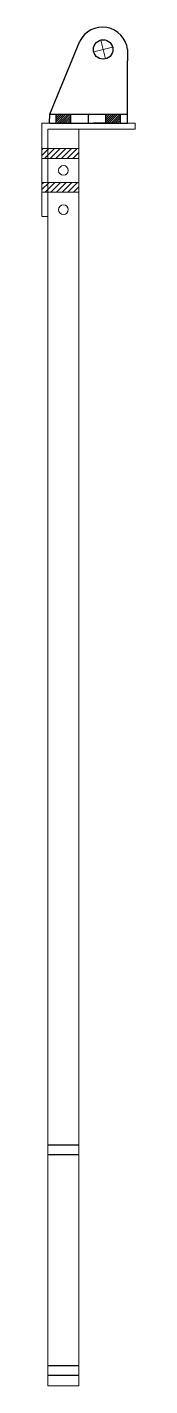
# Model space of a CAD drawing. Header units: millimetres. Extents: x -15418 to 43885, y -27590 to 23052.
# Drawn here: x 33612 to 33650, y 14526 to 15085 of the extents above; entities that cross this region are included whole.
import ezdxf

# ---------------------------------------------------------------- set-up
doc = ezdxf.new("R2010")
doc.units = ezdxf.units.MM
doc.header["$LTSCALE"] = 0.5
doc.layers.get('0').update_dxf_attribs({"lineweight": 5})
doc.layers.get('Defpoints').update_dxf_attribs({"color": 4})
doc.layers.add('Layer1', color=1, linetype='Continuous')
doc.layers.add('Layer2', color=2, linetype='Continuous')

msp = doc.modelspace()

# ---------------------------------------------------------------- hatches: boundary and pattern name
at = {"layer": 'Defpoints', "true_color": 0xf8d731}
h = msp.add_hatch(dxfattribs=at)
h.set_pattern_fill('ANSI31', color=40, scale=0.52)
h.set_pattern_definition([(45, (7996.7655, -347.0778), (-1.1674333, 1.1674333), [])])
h.paths.add_polyline_path([(33627.2399, 15035.0133), (33614.5399, 15035.0133), (33614.5399, 15031.0133), (33627.2399, 15031.0133)])
h.paths.add_polyline_path([(33614.5399, 15035.0133), (33612.0399, 15035.0133), (33612.0399, 15031.0133), (33614.5399, 15031.0133)])
h.paths.add_polyline_path([(33627.2399, 15021.0933), (33614.5399, 15021.0933), (33614.5399, 15017.0933), (33627.2399, 15017.0933)])
h.paths.add_polyline_path([(33614.5399, 15021.0933), (33612.0399, 15021.0933), (33612.0399, 15017.0933), (33614.5399, 15017.0933)])
at = {"layer": 'Layer2'}
h = msp.add_hatch(dxfattribs=at)
h.set_pattern_fill('ANSI31', color=256, scale=0.19)
h.set_pattern_definition([(45, (9187.3589, 341.01573), (-0.426562166, 0.426562166), [])])
h.paths.add_polyline_path([(33623.8904, 15045.4333), (33623.8904, 15049.1133), (33617.8904, 15049.1133), (33617.8904, 15045.4333)])
h.paths.add_polyline_path([(33638.2704, 15049.1133), (33638.2704, 15045.4333), (33641.1904, 15045.4333), (33644.2704, 15045.4333), (33644.2704, 15049.1133)])

# ---------------------------------------------------------------- linework, layer by layer
for p, q in [((33636.1834, 15079.6245), (33638.1973, 15071.8821)), ((33633.3192, 15074.7464), (33641.0616, 15076.7603)), ((33633.3192, 15074.7464), (33641.0616, 15076.7603)), ((33612.0399, 15045.4333), (33650.2999, 15045.4333)), ((33612.0399, 15045.4333), (33612.0399, 15007.1733)), ((33614.5399, 15042.9333), (33650.2999, 15042.9333)), ((33614.5399, 14526.2069), (33614.5399, 15042.9333)), ((33627.2399, 14526.2069), (33627.2399, 15042.9333)), ((33627.2399, 15042.9333), (33627.2399, 15030.2333)), ((33627.2399, 15042.9333), (33627.2399, 15030.2333)), ((33650.2999, 15045.4333), (33650.2999, 15042.9333)), ((33612.0399, 15035.0133), (33627.2399, 15035.0133)), ((33612.0399, 15030.9597), (33627.2399, 15030.9597)), ((33612.0399, 15021.0397), (33612.0399, 15028.9597)), ((33612.0399, 15021.0397), (33627.2399, 15021.0397)), ((33612.0399, 15017.0397), (33627.2399, 15017.0397)), ((33614.5399, 15007.1197), (33614.5399, 15017.0397)), ((33612.0399, 15007.1197), (33614.5399, 15007.1197)), ((33614.5399, 14526.2069), (33627.2399, 14526.2069))]:
    msp.add_line(p, q)
for centre in [(33620.8899, 15025.9997), (33620.8899, 15009.8997)]:
    msp.add_circle(centre, 2)
at = {"layer": 'Layer1'}
for p, q in [((33615.238, 15049.1133), (33627.5737, 15079.1086)), ((33647.1694, 15075.7533), (33647.1694, 15071.0333)), ((33647.1694, 15069.0333), (33647.1694, 15071.0333)), ((33647.1694, 15045.4333), (33647.1694, 15069.0333)), ((33615.1704, 15045.4333), (33615.238, 15049.1133)), ((33615.238, 15049.1133), (33647.1694, 15049.1133)), ((33617.8904, 15045.4333), (33617.8904, 15049.1133)), ((33623.8904, 15045.4333), (33623.8904, 15049.1133)), ((33631.1699, 15045.4333), (33631.1699, 15049.1133)), ((33638.2704, 15045.3797), (33638.2704, 15049.0597)), ((33644.2704, 15045.4333), (33644.2704, 15049.1133)), ((33615.1704, 15045.4333), (33647.1694, 15045.4333)), ((33641.1904, 15045.4333), (33633.1904, 15045.4333))]:
    msp.add_line(p, q, dxfattribs=at)
msp.add_circle((33637.1904, 15075.7533), 4, dxfattribs=at)
msp.add_arc((33636.8799, 15074.5594), 10.3586, 6.618538, 153.949206, dxfattribs=at)
at = {"layer": 'Layer2'}
for p, q in [((33614.5399, 14625.3569), (33627.2399, 14625.3569)), ((33614.5399, 14621.3569), (33627.2399, 14621.3569)), ((33614.5399, 14534.5569), (33627.2399, 14534.5569)), ((33614.5399, 14530.5569), (33627.2399, 14530.5569))]:
    msp.add_line(p, q, dxfattribs=at)

doc.saveas('drawing.dxf')
